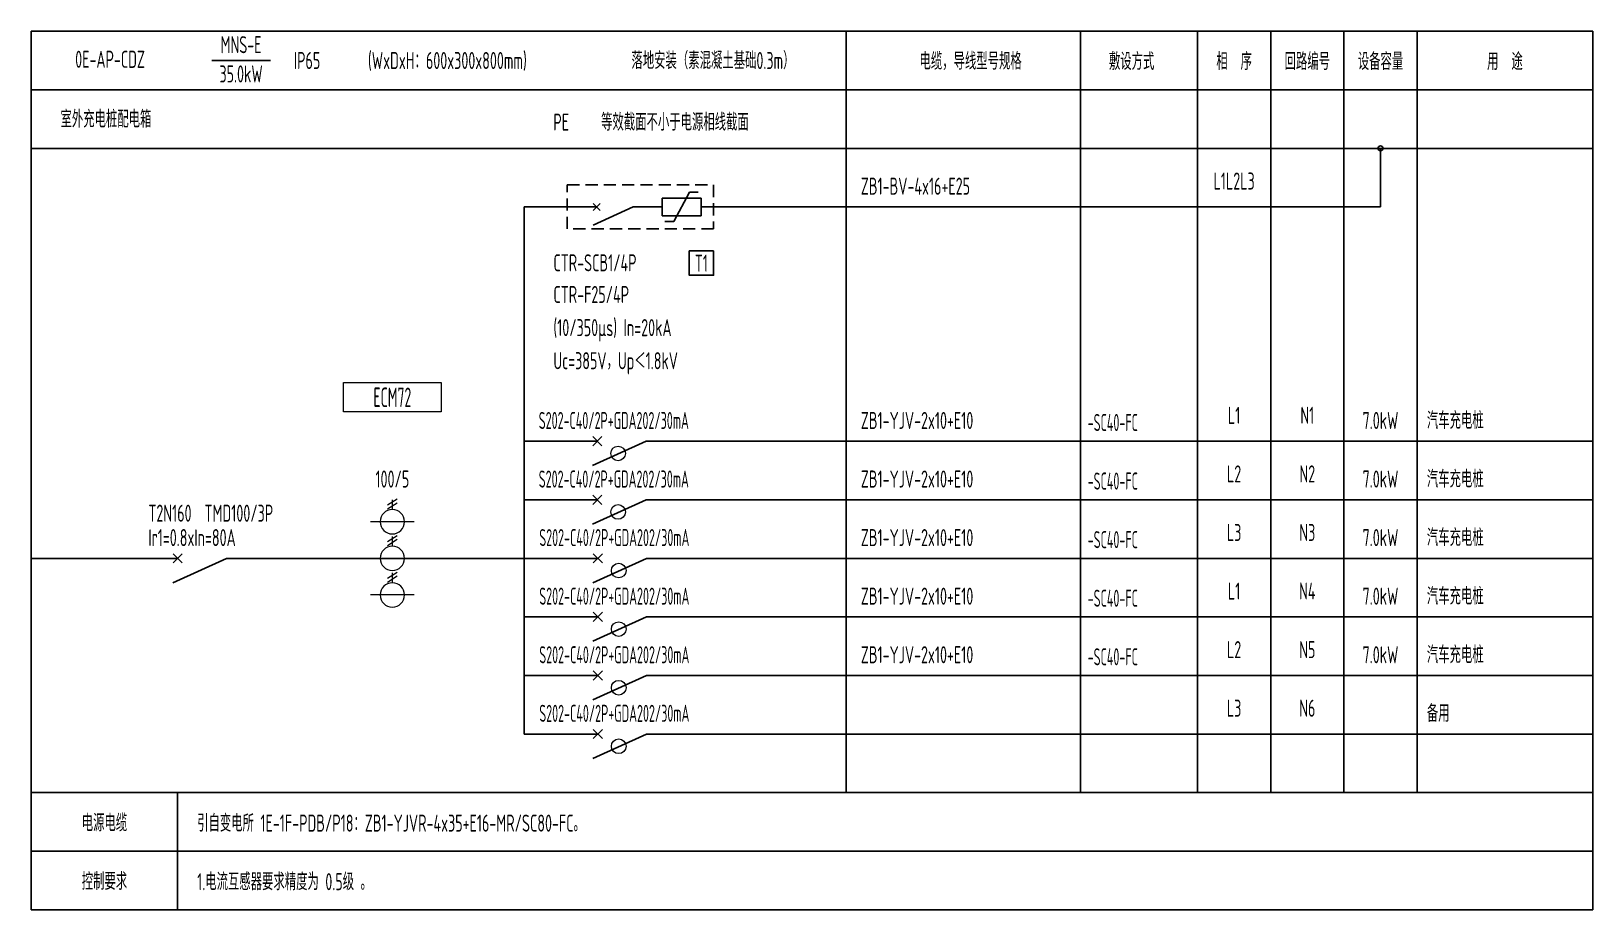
# Model space of a CAD drawing. Header units: millimetres. Extents: x 642589 to 822030, y 613835 to 674235.
# Drawn here: x 790030 to 822030, y 651230 to 669230 of the extents above; entities that cross this region are included whole.
import ezdxf
from ezdxf.enums import TextEntityAlignment as Align

# ---------------------------------------------------------------- set-up
doc = ezdxf.new("R2010")
doc.units = ezdxf.units.MM
doc.header["$LTSCALE"] = 500
doc.linetypes.add('DASHED', pattern=[0.75, 0.5, -0.25])
for name, color, linetype in [('电-系统-PE线', 3, 'JD'), ('电-系统-其他', 5, 'DASHED'), ('电-系统-布线', 7, 'Continuous'), ('电-系统-标注文字', 4, 'Continuous'), ('电-系统-标注线', 2, 'Continuous'), ('电-系统-设备', 121, 'Continuous')]:
    doc.layers.add(name, color=color, linetype=linetype)
doc.styles.get("Standard").update_dxf_attribs({"font": 'txt', "bigfont": 'AllInOneBig.shx'})
doc.styles.add('XD2008', font='xd-hzs.shx', dxfattribs={"width": 0.7, "bigfont": 'xd-hztxt.shx'})
doc.linetypes.add('JD', pattern='A,1.2,-0.01,["/",Standard,S=0.5,R=0,X=-0.1,Y=-0.2],-0.01,1.2,-0.4,0.1,-0.4', length=3.32)

msp = doc.modelspace()

# ---------------------------------------------------------------- texts
at = {"layer": '电-系统-标注文字', "ltscale": 2, "style": 'XD2008', "width": 0.7}
for s, p in [('MNS-E', (794330, 668780)), ('35.0kW', (794330, 668180)), ('PE', (800890, 667193)), ('等效截面不小于电源相线截面', (803221, 667193)), ('7.0kW', (817680, 661080)), ('100/5', (797430, 659880)), ('7.0kW', (817680, 659880)), ('7.0kW', (817680, 658680)), ('7.0kW', (817680, 657480)), ('7.0kW', (817680, 656280))]:
    msp.add_text(s, height=350, dxfattribs=at).set_placement(p, align=Align.CENTER)
at = {"layer": '电-系统-标注文字', "ltscale": 2, "style": 'XD2008'}
for s, width, p in [('0E-AP-CDZ', 0.7, (790930, 668480)), ('ZB1-BV-4x16+E25', 0.7, (807030, 665880, 171906)), ('CTR-SCB1/4P', 0.7, (800730, 664311)), ('CTR-F25/4P', 0.7, (800730, 663661)), ('(10/350μs) In=20kA', 0.7, (800730, 662982)), ('Uc=385V，Up＜1.8kV', 0.7, (800730, 662304)), ('汽车充电桩', 0.7, (818630, 661080)), ('S202-C40/2P+GDA202/30mA', 0.6, (800430, 661080)), ('ZB1-YJV-2x10+E10', 0.7, (807030, 661080)), ('-SC40-FC', 0.6, (811680, 661038)), ('S202-C40/2P+GDA202/30mA', 0.6, (800430, 659880)), ('ZB1-YJV-2x10+E10', 0.7, (807030, 659880)), ('-SC40-FC', 0.6, (811680, 659838)), ('汽车充电桩', 0.7, (818630, 659880, 0)), ('T2N160  TMD100/3P', 0.7, (792430, 659180)), ('Ir1=0.8xIn=80A', 0.7, (792430, 658680)), ('S202-C40/2P+GDA202/30mA', 0.6, (800441, 658680)), ('ZB1-YJV-2x10+E10', 0.7, (807030, 658680)), ('-SC40-FC', 0.6, (811680, 658638)), ('汽车充电桩', 0.7, (818630, 658680, 0)), ('S202-C40/2P+GDA202/30mA', 0.6, (800441, 657480)), ('ZB1-YJV-2x10+E10', 0.7, (807030, 657480)), ('-SC40-FC', 0.6, (811680, 657438)), ('汽车充电桩', 0.7, (818630, 657480)), ('汽车充电桩', 0.7, (818630, 656280, 0)), ('S202-C40/2P+GDA202/30mA', 0.6, (800441, 656280)), ('ZB1-YJV-2x10+E10', 0.7, (807030, 656280)), ('-SC40-FC', 0.6, (811680, 656238)), ('S202-C40/2P+GDA202/30mA', 0.6, (800441, 655080)), ('备用', 0.7, (818630, 655080, 0)), ('引自变电所 1E-1F-PDB/P18：ZB1-YJVR-4x35+E16-MR/SC80-FC。', 0.7, (793430, 652830, 0)), ('1.电流互感器要求精度为 0.5级 。', 0.7, (793430, 651630, 0))]:
    msp.add_text(s, height=350, dxfattribs=dict(at, width=width)).set_placement(p)
at = {"layer": '电-系统-标注文字', "ltscale": 2, "style": 'XD2008', "width": 0.7}
for s, p in [('IP65', (795410, 668630)), ('(WxDxH：600x300x800mm)', (796930, 668630)), ('落地安装（素混凝土基础0.3m）', (802330, 668630))]:
    msp.add_text(s, height=350, dxfattribs=at).set_placement(p, align=Align.MIDDLE_LEFT)
at = {"layer": '电-系统-标注文字', "ltscale": 2, "style": 'XD2008'}
for s, height, width, p in [('电缆，导线型号规格', 350, 0.7, (809280, 668630)), ('敷设方式', 350, 0.7, (812580, 668630)), ('相  序', 350, 0.7, (814680, 668630)), ('回路编号', 350, 0.7, (816180, 668630)), ('设备容量', 350, 0.7, (817680, 668630)), ('用  途', 350, 0.7, (820230, 668629)), ('T1', 350, 0.7, (803763, 664479, -372071)), ('ECM72', 400, 0.6, (797430, 661730)), ('电源电缆', 350, 0.7, (791530, 653030, 0)), ('控制要求', 350, 0.7, (791530, 651830, 0))]:
    msp.add_text(s, height=height, dxfattribs=dict(at, width=width)).set_placement(p, align=Align.MIDDLE)
at = {"layer": '电-系统-标注文字', "style": 'XD2008', "width": 0.7}
msp.add_text('室外充电桩配电箱', height=350, dxfattribs=at).set_placement((790630, 667430), align=Align.MIDDLE_LEFT)
at = {"layer": '电-系统-标注文字', "ltscale": 2, "style": 'XD2008', "width": 0.7}
for s, p in [('L1L2L3', (814680, 665880, -41069)), ('L1', (814680, 661080)), ('N1', (816180, 661080)), ('L2', (814680, 659880)), ('N2', (816180, 659880)), ('L3', (814680, 658680)), ('N3', (816180, 658680)), ('L1', (814680, 657480)), ('N4', (816180, 657480)), ('L2', (814680, 656280)), ('N5', (816180, 656280)), ('L3', (814680, 655080)), ('N6', (816180, 655080))]:
    msp.add_text(s, height=350, dxfattribs=at).set_placement(p, align=Align.BOTTOM_CENTER)

# ---------------------------------------------------------------- blocks, each defined once
blk = doc.blocks.new('M_M7')
for p, q in [((-0.25, -0.2), (0, -0.75)), ((-0.047, -0.297), (0.047, -0.203)), ((-0.047, -0.203), (0.047, -0.297))]:
    blk.add_line(p, q)
for points in [[(0, 0), (0, -0.25)], [(0, -0.75), (0, -1)]]:
    blk.add_lwpolyline(points)
at = {"width": 0.8, "flags": 9}
blk.add_attdef('S', (0.25, -0.5), '', height=0.2, dxfattribs=at)
blk = doc.blocks.new('M_M17')
for p, q in [((-0.1, -0.728), (-0.1, -0.283)), ((-0.1, -0.283), (0.1, -0.283)), ((0.1, -0.283), (0.1, -0.728)), ((0.165, -0.416), (0.165, -0.316)), ((0.165, -0.416), (-0.167, -0.595)), ((-0.167, -0.695), (-0.167, -0.595)), ((0.1, -0.728), (-0.1, -0.728))]:
    blk.add_line(p, q)
for points in [[(0, 0), (0, -0.283)], [(0, -0.728), (0, -1)]]:
    blk.add_lwpolyline(points)
blk = doc.blocks.new('$Element$00000587')
for points in [[(0, 0), (0, -0.25)], [(0, -1), (0, -0.75), (-0.25, -0.2)], [(-0.047, -0.297), (0.047, -0.203)], [(-0.047, -0.203), (0.047, -0.297)]]:
    blk.add_lwpolyline(points)
at = {"flags": 9}
blk.add_attdef('S', (0, 0), '', height=0.00000667, dxfattribs=at)

# ---------------------------------------------------------------- linework, layer by layer
at = {"layer": '电-系统-PE线'}
msp.add_line((790030, 666830), (822030, 666830), dxfattribs=at)
at = {"layer": '电-系统-其他', "elevation": -186036}
msp.add_lwpolyline([(801013, 666080), (804013, 666080), (804013, 665180), (801013, 665180)], close=True, dxfattribs=at)
at = {"layer": '电-系统-布线'}
for p, q in [((817680, 666830), (817680, 665630)), ((800130, 665630), (800130, 654830)), ((801618, 665630, -372071), (800130, 665630, -204607)), ((817680, 665630), (804013, 665630, -186036)), ((800130, 660830), (801630, 660830)), ((802630, 660830), (804618, 660830)), ((804618, 660830), (822030, 660830)), ((800130, 659630), (801630, 659630)), ((802630, 659630), (804618, 659630)), ((804618, 659630), (822030, 659630)), ((793030, 658430), (790030, 658430)), ((793030, 658430), (790030, 658430)), ((798530, 658430), (794030, 658430)), ((800130, 658430), (794030, 658430)), ((800130, 658430), (801641, 658430)), ((802641, 658430), (804630, 658430)), ((804618, 658430), (822030, 658430)), ((800130, 657230), (801641, 657230)), ((802641, 657230), (804630, 657230)), ((804618, 657230), (822030, 657230)), ((800130, 656030), (801641, 656030)), ((802641, 656030), (804630, 656030)), ((804618, 656030), (822030, 656030)), ((800130, 654830), (801641, 654830)), ((802641, 654830), (804630, 654830)), ((804618, 654830), (822030, 654830))]:
    msp.add_line(p, q, dxfattribs=at)
msp.add_circle((817680, 666830), 50, dxfattribs=at)
at = {"layer": '电-系统-标注线', "ltscale": 2}
for p, q in [((822030, 669230), (790030, 669230)), ((790030, 669230), (822030, 669230)), ((790030, 669230), (790030, 651230, 0)), ((806730, 669230), (806730, 653630, 0)), ((811530, 669230), (811530, 653630, 0)), ((813930, 669230), (813930, 653630, 0)), ((815430, 669230), (815430, 653630, 0)), ((816930, 669230), (816930, 653630, 0)), ((818430, 669230), (818430, 653630, 0)), ((822030, 669230), (822030, 651230, 0)), ((793730, 668630), (794930, 668630)), ((790030, 668030), (822030, 668030)), ((790030, 653630, 0), (822030, 653630, 0)), ((793030, 653630, 0), (793030, 651230, 0)), ((822030, 652430, 0), (790030, 652430, 0)), ((822030, 651230, 0), (790030, 651230, 0))]:
    msp.add_line(p, q, dxfattribs=at)
at = {"layer": '电-系统-标注线', "ltscale": 2, "elevation": -186036}
msp.add_lwpolyline([(804013, 664730), (803513, 664730), (803513, 664230), (804013, 664230)], close=True, dxfattribs=at)
at = {"layer": '电-系统-设备', "lineweight": 0}
for p, q in [((797530, 659642), (797330, 659517)), ((797530, 659563), (797330, 659438)), ((797430, 659430), (797430, 659630)), ((797880, 659180), (796980, 659180)), ((797530, 658892), (797330, 658767)), ((797530, 658813), (797330, 658688)), ((797430, 658680), (797430, 658880)), ((797880, 658430), (796980, 658430)), ((797530, 658142), (797330, 658017)), ((797530, 658063), (797330, 657938)), ((797430, 657930), (797430, 658130)), ((797880, 657680), (796980, 657680))]:
    msp.add_line(p, q, dxfattribs=at)
at = {"layer": '电-系统-设备', "lineweight": 0, "elevation": 18788}
msp.add_lwpolyline([(798430, 661430), (796430, 661430), (796430, 662030), (798430, 662030)], close=True, dxfattribs=at)
at = {"layer": '电-系统-设备', "lineweight": 0}
for centre in [(802057, 660580), (802057, 659380), (802068, 658180), (802068, 656980), (802068, 655780), (802068, 654580)]:
    msp.add_circle(centre, 150, dxfattribs=at)
for centre, start, end in [((797430, 659180, 18788), 0, 180), ((797430, 659180, 18788), 180, 0), ((797430, 658430, 18788), 0, 180), ((797430, 658430, 18788), 180, 0), ((797430, 657680, 18788), 0, 180), ((797430, 657680, 18788), 180, 0)]:
    msp.add_arc(centre, 250, start, end, dxfattribs=at)

# ---------------------------------------------------------------- block references
at = {"layer": '电-系统-设备', "lineweight": 0, "rotation": 90}
for name, p, xscale, yscale, zscale in [('M_M17', (802448, 665630, -186036), -1800.000000001863, 1800.000000001863, 1800.000000001863), ('M_M7', (801130, 660830), 1999.999920165632, 1999.999920165632, 1999.999920165632), ('M_M7', (801130, 659630), 1999.999920165632, 1999.999920165632, 1999.999920165632), ('M_M7', (792530, 658430), 1999.999920165632, 1999.999920165632, 1999.999920165632), ('M_M7', (801141, 658430), 1999.999920165632, 1999.999920165632, 1999.999920165632), ('M_M7', (801141, 657230), 1999.999920165632, 1999.999920165632, 1999.999920165632), ('M_M7', (801141, 656030), 1999.999920165632, 1999.999920165632, 1999.999920165632), ('M_M7', (801141, 654830), 1999.999920165632, 1999.999920165632, 1999.999920165632)]:
    msp.add_blockref(name, p, dxfattribs=dict(at, xscale=xscale, yscale=yscale, zscale=zscale))
at = {"layer": '电-系统-设备', "xscale": 1500, "yscale": 1500, "zscale": 1500, "rotation": 90.00000000000001}
msp.add_blockref('$Element$00000587', (801243, 665630, -186036), dxfattribs=at)

msp.set_redraw_order([(e.dxf.handle, doc.entitydb.next_handle()) for e in msp.query("TEXT MTEXT ATTDEF DIMENSION ARC_DIMENSION")])  # texts and dimensions are drawn at this point

doc.saveas('drawing.dxf')
